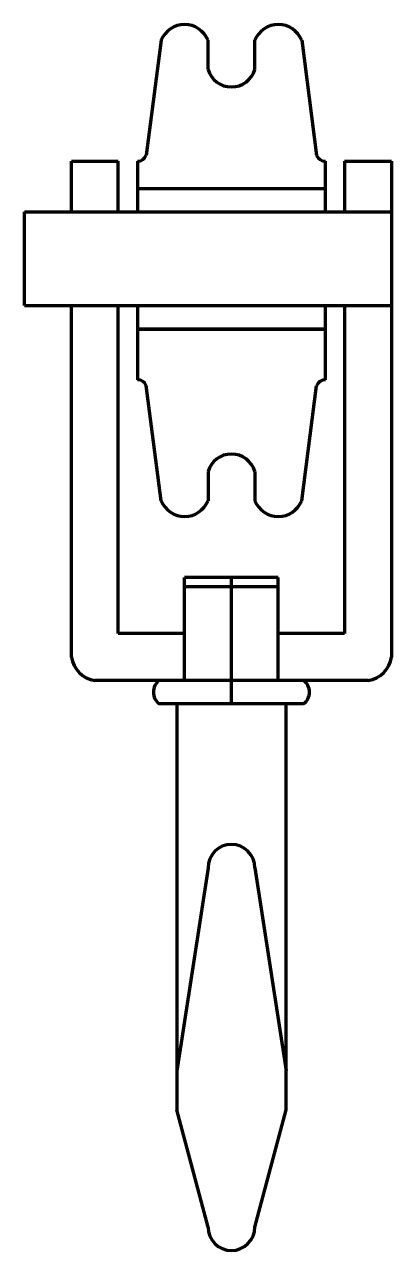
# Model space of a CAD drawing. Header units: inches. Extents: x -4 to 887, y -177 to 224.
# Drawn here: x 635.5 to 682.5, y -62.5 to 94.5 of the extents above; entities that cross this region are included whole.
import ezdxf

# ---------------------------------------------------------------- set-up
doc = ezdxf.new("R2010")
doc.units = ezdxf.units.IN
doc.header["$MEASUREMENT"] = 0

msp = doc.modelspace()

# ---------------------------------------------------------------- linework, layer by layer
at = {"lineweight": 80, "ltscale": 0.5}
for p, q in [((652.9788, 92.45013), (651.077, 77.71123)), ((658.9788, 88.70013), (658.9788, 92.45013)), ((664.9788, 88.70013), (664.9788, 92.45013)), ((670.9788, 92.45013), (672.88721, 77.65994)), ((641.4788, 76.95013), (647.4788, 76.95013)), ((641.4788, 70.45013), (641.4788, 76.95013)), ((647.4788, 70.45013), (647.4788, 76.95013)), ((649.9788, 70.45013), (649.9788, 76.95013)), ((673.9788, 76.95013), (673.9788, 70.45013)), ((676.4788, 76.95013), (676.4788, 70.45013)), ((676.4788, 76.95013), (682.4788, 76.95013)), ((682.4788, 76.95013), (682.4788, 13.45013)), ((649.9788, 73.45013), (673.9788, 73.45013)), ((649.9788, 73.45013), (673.9788, 73.45013)), ((635.4788, 70.45013), (682.4788, 70.45013)), ((635.4788, 58.45013), (635.4788, 70.45013)), ((635.4788, 58.45013), (682.4788, 58.45013)), ((641.4788, 13.45013), (641.4788, 58.45013)), ((647.4788, 16.45013), (647.4788, 58.45013)), ((649.9788, 55.45013), (649.9788, 58.45013)), ((673.9788, 58.45013), (673.9788, 55.45013)), ((676.4788, 58.45013), (676.4788, 16.45013)), ((649.9788, 55.45013), (673.9788, 55.45013)), ((673.9788, 55.45013), (649.9788, 55.45013)), ((649.9788, 48.94352), (649.9788, 55.44352)), ((673.9788, 55.44352), (673.9788, 48.94352)), ((652.9788, 33.44352), (651.07039, 48.2337)), ((670.9788, 33.44352), (672.88059, 48.18242)), ((658.9788, 37.19352), (658.9788, 33.44352)), ((664.9788, 37.19352), (664.9788, 33.44352)), ((655.9788, 10.45013), (655.9788, 23.65013)), ((667.9788, 23.65013), (655.9788, 23.65013)), ((661.9788, 7.45013), (661.9788, 23.65013)), ((667.9788, 10.45013), (667.9788, 23.65013)), ((667.9788, 22.45013), (655.9788, 22.45013)), ((655.9788, 10.45013), (655.9788, 22.45013)), ((667.9788, 10.45013), (667.9788, 22.45013)), ((655.9788, 16.45013), (647.4788, 16.45013)), ((676.4788, 16.45013), (667.9788, 16.45013)), ((679.4788, 10.45013), (644.4788, 10.45013)), ((671.2288, 7.45013), (652.7288, 7.45013)), ((654.9788, 7.45013), (654.9788, -44.54987)), ((668.9788, -44.54987), (668.9788, 7.45013)), ((658.9788, -13.54987), (654.9788, -39.54987)), ((664.9788, -13.54987), (668.9788, -39.54987)), ((658.9788, -59.54987), (654.9788, -44.54987)), ((664.9788, -59.54987), (668.9788, -44.54987))]:
    msp.add_line(p, q, dxfattribs=at)
for centre, radius, start, end in [((655.9788, 91.20013), 3.25, 22.6198649, 157.3801351), ((667.9788, 91.20013), 3.25, 22.6198649, 157.3801351), ((661.9788, 89.57513), 3.125, 196.2602047, 343.7397953), ((649.9788, 78.12299), 1.17286, 270, 339.4469961), ((673.9788, 78.14438), 1.19426, 203.9312497, 270), ((649.9788, 47.74926), 1.19426, 23.9312497, 90), ((673.9788, 47.77065), 1.17286, 90, 159.4469961), ((661.9788, 36.31852), 3.125, 16.2602047, 163.7397953), ((655.9788, 34.69352), 3.25, 202.6198649, 337.3801351), ((667.9788, 34.69352), 3.25, 202.6198649, 337.3801351), ((644.9788, 13.95013), 3.53553, 188.1301024, 261.8698976), ((678.9788, 13.95013), 3.53553, 278.1301024, 351.8698976), ((653.8538, 8.95013), 1.875, 126.8698976, 233.1301024), ((670.1038, 8.95013), 1.875, 306.8698976, 53.1301024), ((661.9788, -13.54987), 3, 0, 180), ((661.9788, -59.54987), 3, 180, 0)]:
    msp.add_arc(centre, radius, start, end, dxfattribs=at)

doc.saveas('drawing.dxf')
